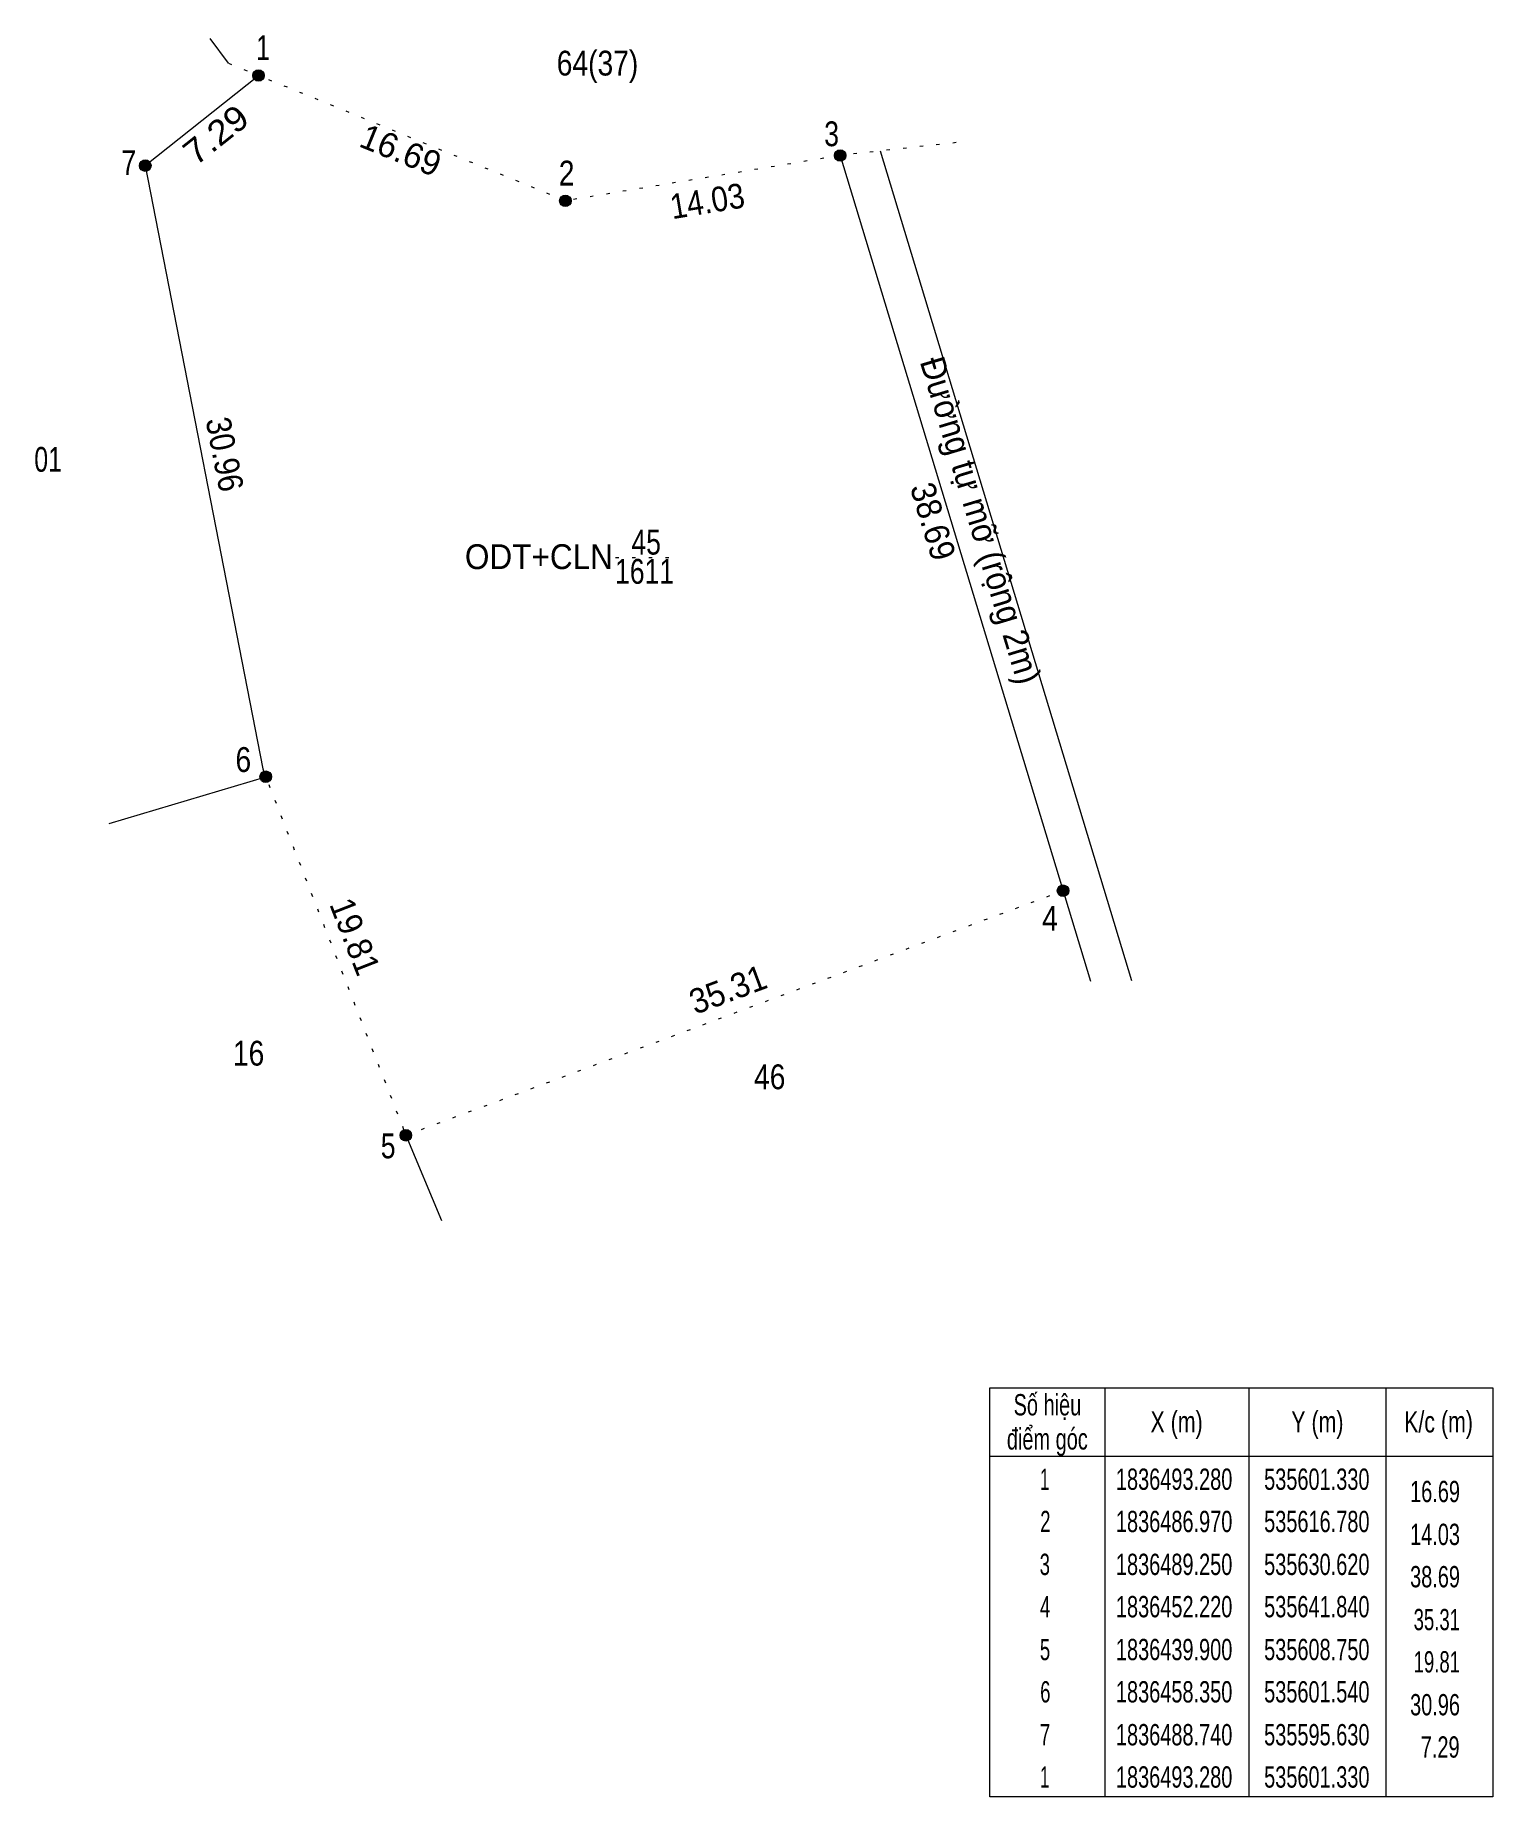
# Model space of a CAD drawing. Header units: metres. Extents: x 534265 to 535647, y 1836382 to 1836975.
# Drawn here: x 534998.4 to 535071.8, y 1836395 to 1836483.7 of the extents above; entities that cross this region are included whole.
import ezdxf
from ezdxf.enums import TextEntityAlignment as Align

# ---------------------------------------------------------------- set-up
doc = ezdxf.new("R2010")
doc.units = ezdxf.units.M
doc.header["$LTSCALE"] = 0.56
doc.linetypes.add('DOTTED', pattern=[1.5, 0.3, -1.2])
for name, color, linetype, lineweight in [('10', 7, 'DOTTED', 13), ('40', 7, 'Continuous', 13), ('63', 7, 'Continuous', 13)]:
    doc.layers.add(name, color=color, linetype=linetype, lineweight=lineweight)
doc.layers.add('32', color=7, linetype='Continuous')

msp = doc.modelspace()

# ---------------------------------------------------------------- texts
at = {"layer": '10'}
for s, width, p in [('ODT+CLN', 0.95, (535023.73, 1836456.8)), ('1611', 0.8, (535029.05, 1836456.06))]:
    msp.add_text(s, height=1.25, dxfattribs=dict(at, width=width)).set_placement(p, align=Align.CENTER)
at = {"layer": '32'}
for s, width, p in [('64(37)', 0.85, (535026.68, 1836481.66)), ('01', 0.75, (534999.015, 1836461.7)), ('45', 0.8, (535029.13, 1836457.53)), ('16', 0.85, (535009.11, 1836431.79)), ('46', 0.85, (535035.35, 1836430.6))]:
    msp.add_text(s, height=1.25, dxfattribs=dict(at, width=width)).set_placement(p, align=Align.CENTER)
at = {"layer": '32', "width": 0.95}
msp.add_text('Đường tự mỡ (rộng 2m)', height=1.25, rotation=286.843, dxfattribs=at).set_placement((535045.375, 1836459.0761), align=Align.CENTER)
at = {"layer": '63'}
for s, height, width, p in [(' 1', 1.25, 0.75, (535010.19, 1836482.44)), (' 3', 1.25, 0.8, (535038.84, 1836478.1)), (' 7', 1.25, 0.8, (535003.45, 1836476.65)), (' 2', 1.25, 0.85, (535025.52, 1836476.12)), (' 6', 1.25, 0.85, (535009.24, 1836446.58)), (' 4', 1.25, 0.85, (535049.86, 1836438.58)), (' 5', 1.25, 0.8, (535016.51, 1836427.12)), ('16.69', 1.073, 0.7, (535070.11, 1836409.8)), ('14.03', 1.073, 0.7, (535070.11, 1836407.64)), ('38.69', 1.073, 0.7, (535070.11, 1836405.51)), ('35.31', 1.073, 0.65, (535070.11, 1836403.35)), ('19.81', 1.073, 0.65, (535070.11, 1836401.22)), ('30.96', 1.073, 0.7, (535070.11, 1836399.06)), ('7.29', 1.073, 0.7, (535070.09, 1836396.93))]:
    msp.add_text(s, height=height, dxfattribs=dict(at, width=width)).set_placement(p, align=Align.RIGHT)
for s, rotation, width, p in [('7.29', 38.537, 1.1, (535007.8506, 1836478.1893)), ('14.03', 9.355, 0.9, (535032.3084, 1836474.7262)), ('30.96', 281.005, 0.9, (535007.2987, 1836462.4643)), ('38.69', 286.857, 0.95, (535042.9784, 1836459.0212)), ('19.81', 291.345, 0.95, (535013.8839, 1836438.0675)), ('35.31', 20.421, 0.95, (535033.4619, 1836435.0395))]:
    msp.add_text(s, height=1.25, rotation=rotation, dxfattribs=dict(at, width=width)).set_placement(p, align=Align.CENTER)
msp.add_text('16.69', height=1.25, rotation=337.784, dxfattribs=at).set_placement((535016.5387, 1836477.3205), align=Align.CENTER)
for s, width, p in [('Số hiệu', 0.7, (535049.335, 1836414.17)), ('X (m)', 0.75, (535055.84, 1836413.31)), ('Y (m)', 0.75, (535062.93, 1836413.31)), ('K/c (m)', 0.75, (535069.03, 1836413.31)), ('điểm góc', 0.7, (535049.33, 1836412.45)), (' 1', 0.6, (535049.08, 1836410.42)), ('1836493.280', 0.7, (535055.715, 1836410.42)), ('535601.330', 0.7, (535062.9, 1836410.42)), (' 2', 0.65, (535049.1, 1836408.29)), ('1836486.970', 0.7, (535055.715, 1836408.29)), ('535616.780', 0.7, (535062.9, 1836408.29)), (' 3', 0.65, (535049.075, 1836406.13)), ('1836489.250', 0.7, (535055.715, 1836406.13)), ('535630.620', 0.7, (535062.9, 1836406.13)), (' 4', 0.65, (535049.09, 1836404)), ('1836452.220', 0.7, (535055.715, 1836404)), ('535641.840', 0.7, (535062.9, 1836404)), (' 5', 0.65, (535049.085, 1836401.84)), ('1836439.900', 0.7, (535055.715, 1836401.84)), ('535608.750', 0.7, (535062.9, 1836401.84)), (' 6', 0.65, (535049.1, 1836399.71)), ('1836458.350', 0.7, (535055.715, 1836399.71)), ('535601.540', 0.7, (535062.9, 1836399.71)), (' 7', 0.65, (535049.085, 1836397.55)), ('1836488.740', 0.7, (535055.715, 1836397.55)), ('535595.630', 0.7, (535062.9, 1836397.55)), (' 1', 0.6, (535049.08, 1836395.42)), ('1836493.280', 0.7, (535055.715, 1836395.42)), ('535601.330', 0.7, (535062.9, 1836395.42))]:
    msp.add_text(s, height=1.073, dxfattribs=dict(at, width=width)).set_placement(p, align=Align.CENTER)

# ---------------------------------------------------------------- hatches: boundary and pattern name
at = {"layer": '63'}
for points in [[(535009.9015, 1836481.66, 1), (535009.3185, 1836481.66, 1)], [(535039.1915, 1836477.63, 1), (535038.6085, 1836477.63, 1)], [(535004.2015, 1836477.12, 1), (535003.6185, 1836477.12, 1)], [(535025.3515, 1836475.35, 1), (535024.7685, 1836475.35, 1)], [(535010.2615, 1836446.34, 1), (535009.6785, 1836446.34, 1)], [(535050.4115, 1836440.6, 1), (535049.8285, 1836440.6, 1)], [(535017.3215, 1836428.28, 1), (535016.7385, 1836428.28, 1)]]:
    msp.add_hatch(color=256, dxfattribs=at).paths.add_polyline_path(points)

# ---------------------------------------------------------------- linework, layer by layer
at = {"layer": '10'}
for p, q in [((535008.1, 1836482.28), (535009.61, 1836481.66)), ((535044.74, 1836478.28), (535039.04, 1836477.65)), ((535027.59, 1836457.38), (535030.9, 1836457.38)), ((535009.82, 1836446.73), (535017.03, 1836428.28)), ((535017.03, 1836428.28), (535050.12, 1836440.6))]:
    msp.add_line(p, q, dxfattribs=at)
at = {"layer": '10', "linetype": 'Continuous'}
for p, q in [((535002.09, 1836443.99), (535009.97, 1836446.34)), ((535017.03, 1836428.28), (535018.82, 1836423.98))]:
    msp.add_line(p, q, dxfattribs=at)
at = {"layer": '10'}
msp.add_lwpolyline([(535038.9, 1836477.63), (535025.06, 1836475.35), (535009.61, 1836481.66)], dxfattribs=at)
at = {"layer": '40'}
for p, q in [((535008.1, 1836482.28), (535007.18, 1836483.52)), ((535003.91, 1836477.12), (535009.61, 1836481.66)), ((535040.92, 1836477.86), (535053.57, 1836436.08)), ((535003.91, 1836477.12), (535009.82, 1836446.73)), ((535038.9, 1836477.63), (535051.5, 1836436.05))]:
    msp.add_line(p, q, dxfattribs=at)
at = {"layer": '63'}
for p, q in [((535052.23, 1836415.56), (535052.23, 1836394.96)), ((535059.48, 1836415.56), (535059.48, 1836394.96)), ((535066.38, 1836415.56), (535066.38, 1836394.96)), ((535046.44, 1836412.12), (535071.76, 1836412.12))]:
    msp.add_line(p, q, dxfattribs=at)
msp.add_lwpolyline([(535046.44, 1836415.56), (535071.76, 1836415.56), (535071.76, 1836394.96), (535046.44, 1836394.96)], close=True, dxfattribs=at)
for centre in [(535009.61, 1836481.66), (535038.9, 1836477.63), (535003.91, 1836477.12), (535025.06, 1836475.35), (535009.97, 1836446.34), (535050.12, 1836440.6), (535017.03, 1836428.28)]:
    msp.add_circle(centre, 0.2915, dxfattribs=at)

msp.set_redraw_order([(e.dxf.handle, doc.entitydb.next_handle()) for e in msp.query("TEXT MTEXT ATTDEF DIMENSION ARC_DIMENSION")])  # texts and dimensions are drawn at this point

doc.saveas('drawing.dxf')
